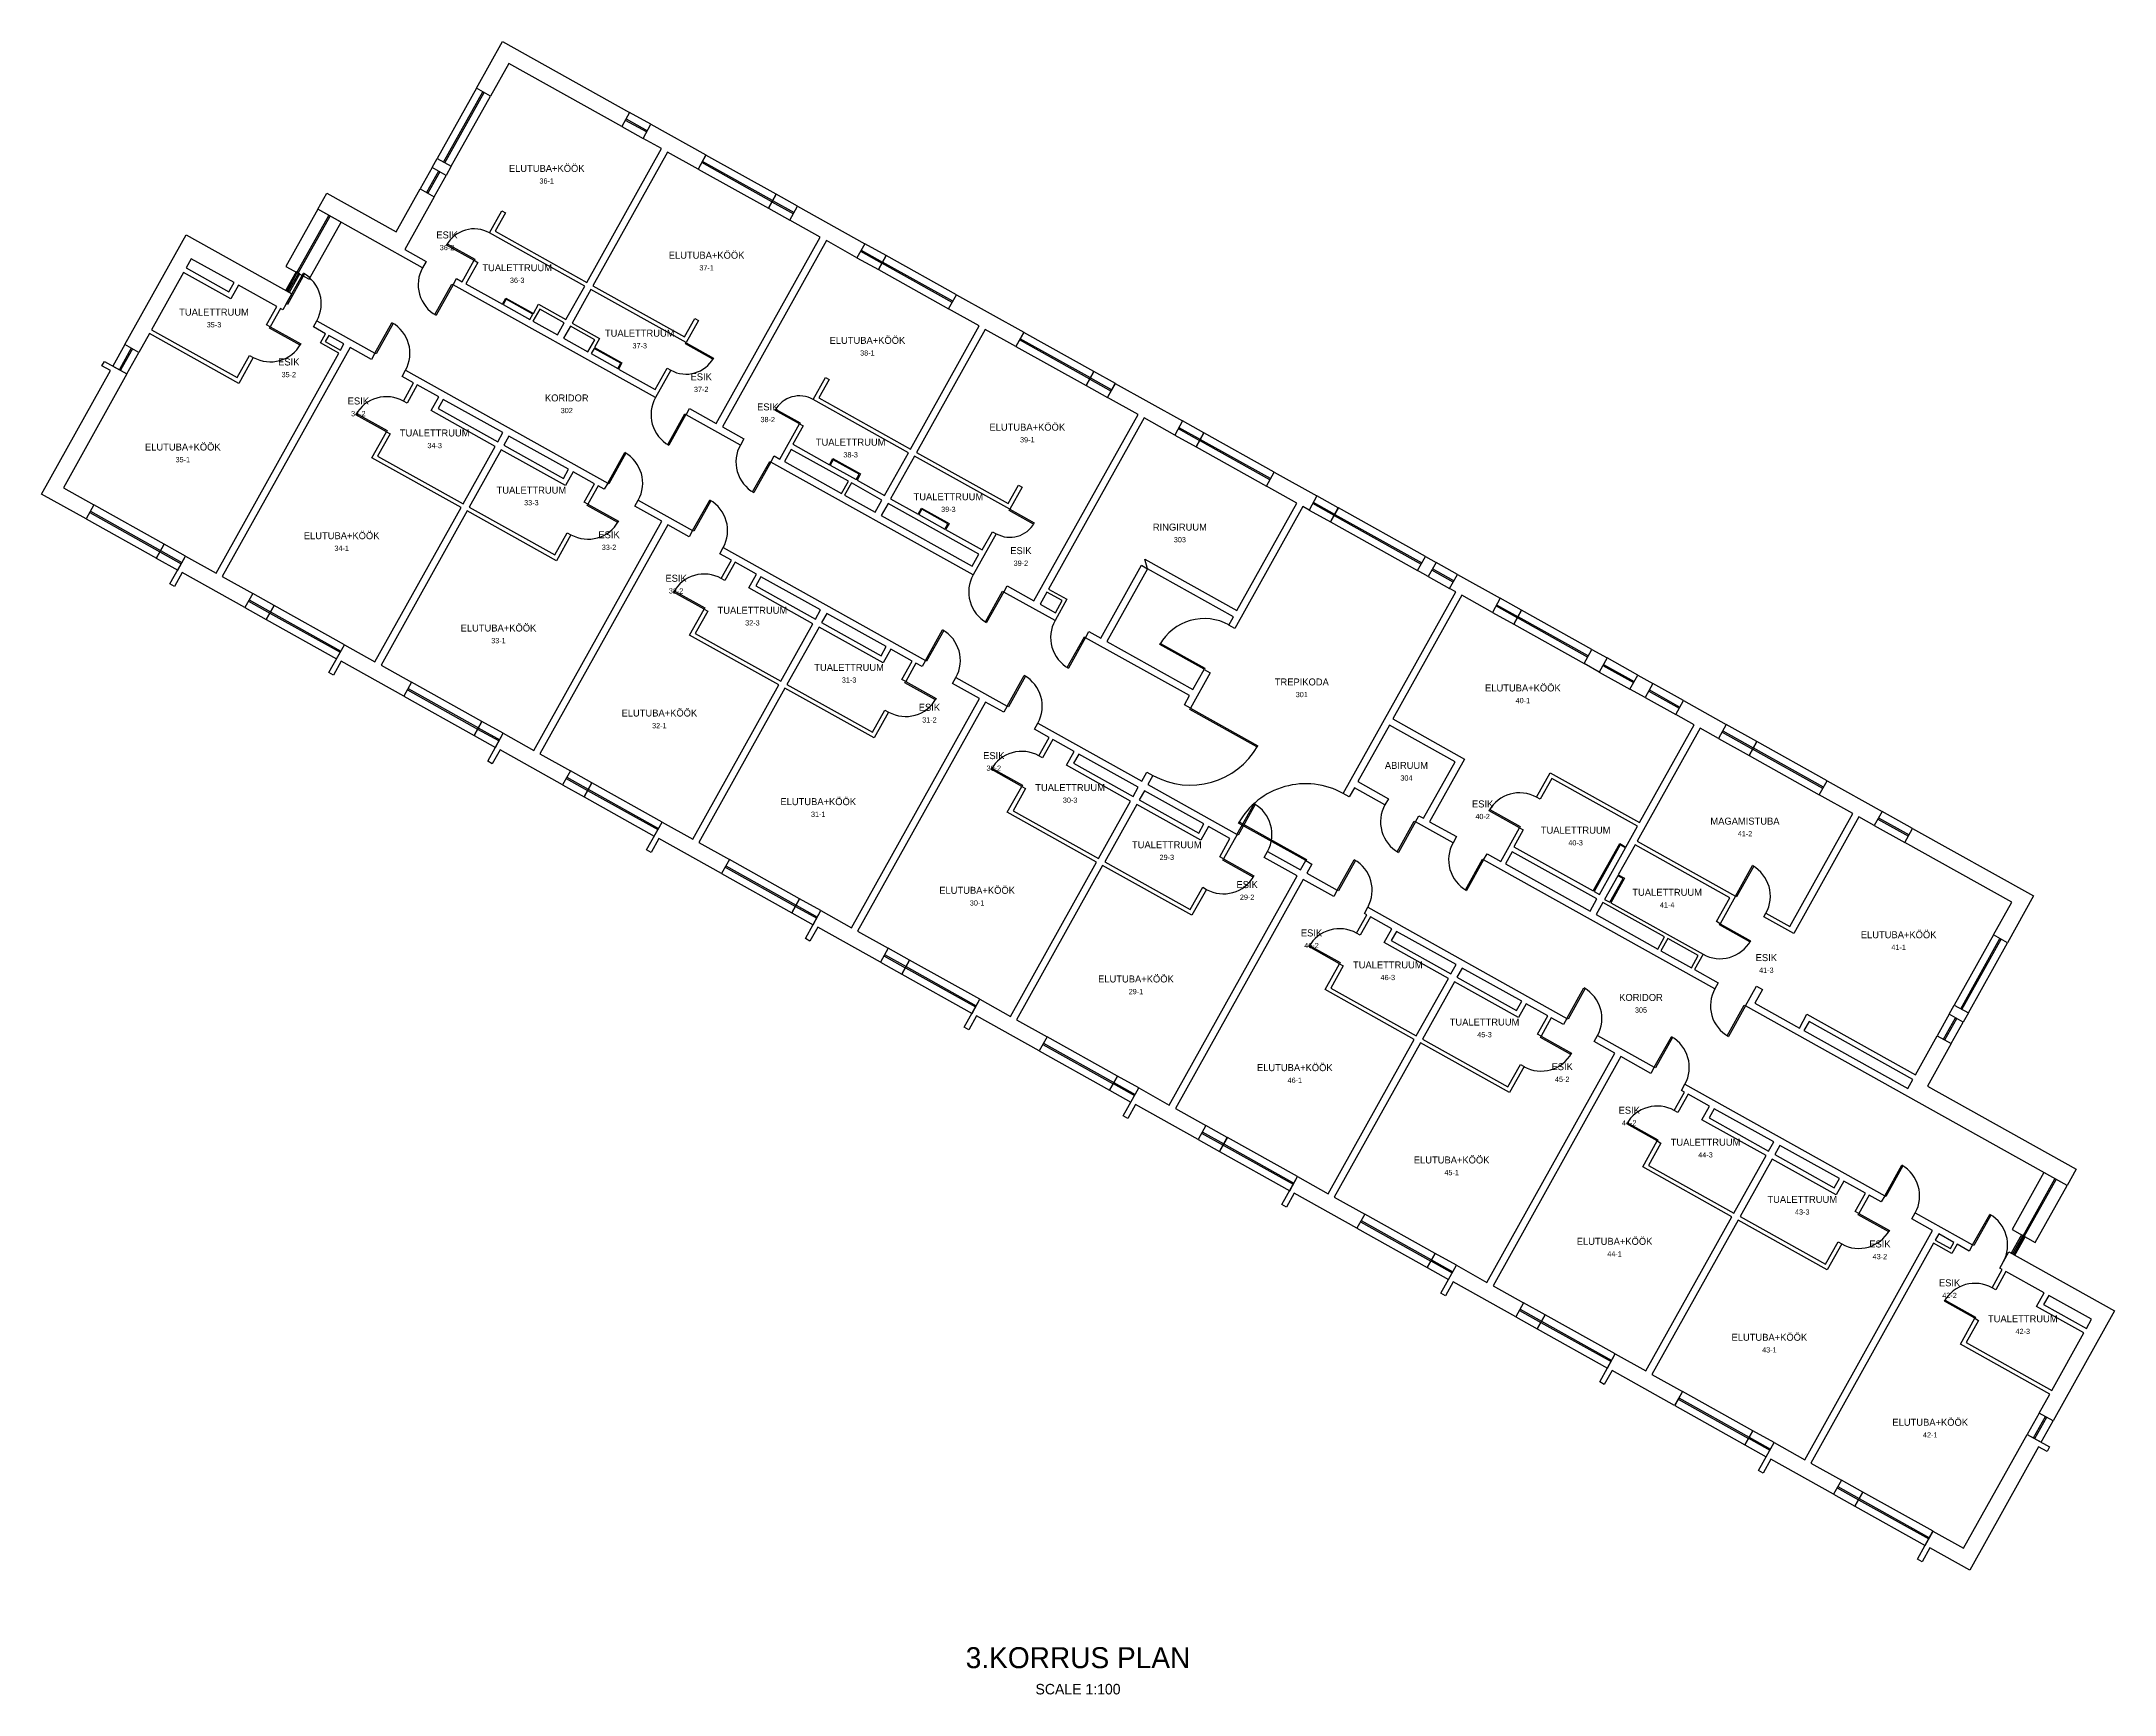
# Model space of a CAD drawing. Header units: millimetres. Extents: x 0 to 379219, y -3554 to 43703.
# Drawn here: x 159983 to 219236, y -3554 to 43703 of the extents above; entities that cross this region are included whole.
import ezdxf
from ezdxf.enums import TextEntityAlignment as Align

# ---------------------------------------------------------------- set-up
doc = ezdxf.new("R2010")
doc.units = ezdxf.units.MM
for name, color, linetype in [('A-ANNO-TTLB', 7, 'Continuous'), ('A-AREA-IDEN', 7, 'Continuous'), ('A-DOOR', 7, 'Continuous'), ('A-GLAZ', 7, 'Continuous'), ('A-WALL', 7, 'Continuous')]:
    doc.layers.add(name, color=color, linetype=linetype)

msp = doc.modelspace()

# ---------------------------------------------------------------- texts
at = {"layer": 'A-ANNO-TTLB'}
for s, height, p in [('3.KORRUS PLAN', 600, (189610, -2500)), ('SCALE 1:100', 300, (189610, -3400))]:
    msp.add_text(s, height=height, dxfattribs=at).set_placement(p, align=Align.MIDDLE_CENTER)
at = {"layer": 'A-AREA-IDEN'}
for s, height, p in [('ELUTUBA+KÖÖK', 200, (174424, 40074)), ('36-1', 150, (174424, 39714)), ('ESIK', 200, (171575, 38171)), ('36-2', 150, (171575, 37811)), ('TUALETTRUUM', 200, (173580, 37236)), ('ELUTUBA+KÖÖK', 200, (178994, 37592)), ('36-3', 150, (173580, 36876)), ('37-1', 150, (178994, 37232)), ('TUALETTRUUM', 200, (164915, 35965)), ('35-3', 150, (164915, 35605)), ('TUALETTRUUM', 200, (177083, 35363)), ('37-3', 150, (177083, 35003)), ('ELUTUBA+KÖÖK', 200, (183590, 35158)), ('ESIK', 200, (167052, 34540)), ('38-1', 150, (183590, 34798)), ('35-2', 150, (167052, 34180)), ('ESIK', 200, (178840, 34116)), ('37-2', 150, (178840, 33756)), ('ESIK', 200, (169041, 33425)), ('KORIDOR', 200, (174998, 33512)), ('302', 150, (174998, 33152)), ('ESIK', 200, (180742, 33255)), ('34-2', 150, (169041, 33065)), ('TUALETTRUUM', 200, (171222, 32511)), ('38-2', 150, (180742, 32895)), ('ELUTUBA+KÖÖK', 200, (188160, 32676)), ('ELUTUBA+KÖÖK', 200, (164023, 32109)), ('34-3', 150, (171222, 32151)), ('TUALETTRUUM', 200, (183111, 32247)), ('39-1', 150, (188160, 32316)), ('35-1', 150, (164023, 31749)), ('38-3', 150, (183111, 31887)), ('TUALETTRUUM', 200, (173986, 30877)), ('33-3', 150, (173986, 30517)), ('TUALETTRUUM', 200, (185905, 30688)), ('39-3', 150, (185905, 30328)), ('ELUTUBA+KÖÖK', 200, (168563, 29574)), ('ESIK', 200, (176206, 29602)), ('RINGIRUUM', 200, (192521, 29820)), ('34-1', 150, (168563, 29214)), ('33-2', 150, (176206, 29242)), ('ESIK', 200, (187977, 29147)), ('303', 150, (192521, 29460)), ('ESIK', 200, (178122, 28356)), ('39-2', 150, (187977, 28787)), ('32-2', 150, (178122, 27996)), ('TUALETTRUUM', 200, (180303, 27442)), ('ELUTUBA+KÖÖK', 200, (173045, 26935)), ('32-3', 150, (180303, 27082)), ('33-1', 150, (173045, 26575)), ('TUALETTRUUM', 200, (183067, 25808)), ('31-3', 150, (183067, 25448)), ('TREPIKODA', 200, (196006, 25393)), ('301', 150, (196006, 25033)), ('ELUTUBA+KÖÖK', 200, (202325, 25221)), ('40-1', 150, (202325, 24861)), ('ELUTUBA+KÖÖK', 200, (177644, 24505)), ('ESIK', 200, (185363, 24668)), ('31-2', 150, (185363, 24308)), ('32-1', 150, (177644, 24145)), ('ESIK', 200, (187203, 23287)), ('30-2', 150, (187203, 22927)), ('ABIRUUM', 200, (198997, 23007)), ('304', 150, (198997, 22647)), ('ELUTUBA+KÖÖK', 200, (182185, 21971)), ('TUALETTRUUM', 200, (189384, 22373)), ('30-3', 150, (189384, 22013)), ('ESIK', 200, (201175, 21906)), ('31-1', 150, (182185, 21611)), ('40-2', 150, (201175, 21546)), ('MAGAMISTUBA', 200, (208673, 21414)), ('TUALETTRUUM', 200, (192148, 20739)), ('TUALETTRUUM', 200, (203833, 21156)), ('40-3', 150, (203833, 20796)), ('41-2', 150, (208673, 21054)), ('29-3', 150, (192148, 20379)), ('ELUTUBA+KÖÖK', 200, (186725, 19436)), ('ESIK', 200, (194444, 19599)), ('30-1', 150, (186725, 19076)), ('29-2', 150, (194444, 19239)), ('TUALETTRUUM', 200, (206449, 19380)), ('41-4', 150, (206449, 19020)), ('ESIK', 200, (196284, 18218)), ('46-2', 150, (196284, 17858)), ('ELUTUBA+KÖÖK', 200, (213065, 18166)), ('41-1', 150, (213065, 17806)), ('TUALETTRUUM', 200, (198465, 17304)), ('ESIK', 200, (209284, 17512)), ('41-3', 150, (209284, 17152)), ('ELUTUBA+KÖÖK', 200, (191266, 16902)), ('29-1', 150, (191266, 16542)), ('46-3', 150, (198465, 16944)), ('KORIDOR', 200, (205701, 16374)), ('305', 150, (205701, 16014)), ('TUALETTRUUM', 200, (201229, 15670)), ('45-3', 150, (201229, 15310)), ('ELUTUBA+KÖÖK', 200, (195806, 14367)), ('ESIK', 200, (203449, 14395)), ('46-1', 150, (195806, 14007)), ('45-2', 150, (203449, 14035)), ('ESIK', 200, (205365, 13149)), ('44-2', 150, (205365, 12789)), ('ELUTUBA+KÖÖK', 200, (200289, 11728)), ('TUALETTRUUM', 200, (207546, 12235)), ('44-3', 150, (207546, 11875)), ('45-1', 150, (200289, 11368)), ('TUALETTRUUM', 200, (210310, 10601)), ('43-3', 150, (210310, 10241)), ('ELUTUBA+KÖÖK', 200, (204946, 9402)), ('44-1', 150, (204946, 9042)), ('ESIK', 200, (212530, 9326)), ('43-2', 150, (212530, 8966)), ('ESIK', 200, (214521, 8215)), ('42-2', 150, (214521, 7855)), ('TUALETTRUUM', 200, (216614, 7188)), ('ELUTUBA+KÖÖK', 200, (209370, 6659)), ('42-3', 150, (216614, 6828)), ('43-1', 150, (209370, 6299)), ('ELUTUBA+KÖÖK', 200, (213968, 4229)), ('42-1', 150, (213968, 3869))]:
    msp.add_text(s, height=height, dxfattribs=at).set_placement(p, align=Align.MIDDLE_CENTER)

# ---------------------------------------------------------------- linework, layer by layer
at = {"layer": 'A-DOOR'}
for points in [[(172347, 37445), (171561, 37884), (171580, 37919), (172366, 37480)], [(166981, 36204), (167468, 37077), (167503, 37058), (167016, 36184)], [(171751, 36748), (171263, 35875), (171228, 35894), (171716, 36768)], [(169514, 34790), (170001, 35663), (170036, 35644), (169549, 34771)], [(166522, 35544), (167395, 35057), (167375, 35022), (166502, 35509)], [(178409, 35092), (179195, 34653), (179176, 34618), (178390, 35057)], [(181648, 32770), (180949, 33160), (180968, 33195), (181667, 32805)], [(169841, 32546), (168968, 33033), (168988, 33068), (169861, 32581)], [(178405, 33034), (177918, 32160), (177883, 32180), (178370, 33053)], [(176167, 31076), (176655, 31949), (176690, 31930), (176202, 31057)], [(180832, 31679), (180345, 30806), (180310, 30825), (180797, 31698)], [(175603, 30475), (176476, 29988), (176456, 29953), (175583, 30440)], [(178595, 29721), (179082, 30594), (179117, 30575), (178630, 29702)], [(187661, 30329), (188360, 29939), (188340, 29904), (187642, 30294)], [(178922, 27477), (178049, 27964), (178069, 27999), (178942, 27512)], [(187486, 27965), (186999, 27092), (186964, 27111), (187451, 27984)], [(185248, 26007), (185736, 26880), (185771, 26861), (185283, 25988)], [(189826, 26659), (189339, 25785), (189304, 25805), (189791, 26678)], [(193216, 25755), (191950, 26461), (191969, 26495), (193236, 25790)], [(187588, 24701), (188075, 25574), (188110, 25555), (187623, 24682)], [(184684, 25406), (185557, 24919), (185537, 24884), (184664, 25371)], [(192824, 24642), (194745, 23569), (194725, 23534), (192804, 24607)], [(188003, 22408), (187130, 22895), (187150, 22930), (188023, 22443)], [(194154, 21036), (194642, 21909), (194677, 21890), (194189, 21016)], [(196117, 20284), (194196, 21356), (194216, 21391), (196137, 20319)], [(199256, 21395), (198769, 20521), (198734, 20541), (199221, 21414)], [(202230, 21223), (201357, 21711), (201377, 21745), (202250, 21258)], [(193765, 20337), (194638, 19850), (194619, 19815), (193745, 20302)], [(197018, 19437), (197506, 20310), (197541, 20291), (197053, 19418)], [(201203, 20308), (200716, 19435), (200681, 19454), (201169, 20327)], [(208399, 19268), (208887, 20142), (208922, 20122), (208434, 19249)], [(207961, 18482), (208834, 17995), (208815, 17960), (207942, 18447)], [(197084, 17339), (196211, 17826), (196231, 17861), (197104, 17374)], [(203585, 15772), (204072, 16645), (204107, 16626), (203620, 15752)], [(208687, 16131), (208199, 15258), (208164, 15277), (208652, 16150)], [(202846, 15268), (203719, 14781), (203700, 14746), (202826, 15233)], [(206082, 14378), (206569, 15251), (206604, 15232), (206117, 14358)], [(206166, 12270), (205292, 12757), (205312, 12792), (206185, 12305)], [(212666, 10703), (213153, 11576), (213188, 11557), (212701, 10683)], [(211927, 10199), (212800, 9712), (212781, 9677), (211907, 10164)], [(215181, 9299), (215668, 10172), (215703, 10153), (215216, 9280)], [(215247, 7201), (214373, 7688), (214393, 7723), (215266, 7236)]]:
    msp.add_lwpolyline(points, close=True, dxfattribs=at)
for centre, radius, start, end in [((172347, 37445), 900, 60.83, 150.83), ((166981, 36204), 1000, -29.17, 60.83), ((171751, 36748), 1000, 150.83, -119.17), ((169514, 34790), 1000, -29.17, 60.83), ((166522, 35544), 1000, -119.1627, -29.1627), ((178409, 35092), 900, -119.17, -29.17), ((169841, 32546), 1000, 60.83, 150.83), ((178405, 33034), 1000, 150.83, -119.17), ((181648, 32770), 800, 60.83, 150.83), ((180832, 31679), 1000, 150.83, -119.17), ((176167, 31076), 1000, -29.17, 60.83), ((178595, 29721), 1000, -29.17, 60.83), ((175603, 30475), 1000, -119.17, -29.17), ((187661, 30329), 800, -119.17, -29.17), ((178922, 27477), 1000, 60.83, 150.83), ((187486, 27965), 1000, 150.83, -119.17), ((185248, 26007), 1000, -29.17, 60.83), ((189826, 26659), 1000, 150.83, -119.17), ((193216, 25755), 1450, 60.86894, 150.86894), ((187588, 24701), 1000, -29.17, 60.83), ((184684, 25406), 1000, -119.17, -29.17), ((188003, 22408), 1000, 60.83, 150.83), ((192824, 24642), 2200, -119.17, -29.17), ((196117, 20284), 2200, 60.83, 150.83), ((202230, 21223), 1000, 60.82949, 150.82949), ((194154, 21036), 1000, -29.17, 60.83), ((199256, 21395), 1000, 150.83, -119.17), ((201203, 20308), 1000, 150.83, -119.17), ((197018, 19437), 1000, -29.17, 60.83), ((193765, 20337), 1000, -119.17, -29.17), ((208399, 19268), 1000, -29.17, 60.83), ((197084, 17339), 1000, 60.83, 150.83), ((207961, 18482), 1000, -119.17, -29.17), ((203585, 15772), 1000, -29.17, 60.83), ((208687, 16131), 1000, 150.83, -119.17), ((206082, 14378), 1000, -29.17, 60.83), ((202846, 15268), 1000, -119.17, -29.17), ((206166, 12270), 1000, 60.83, 150.83), ((212666, 10703), 1000, -29.17, 60.83), ((215181, 9299), 1000, -29.17, 60.83), ((211927, 10199), 1000, -119.17, -29.17), ((215247, 7201), 1000, 60.83, 150.83)]:
    msp.add_arc(centre, radius, start, end, dxfattribs=at)
at = {"layer": 'A-GLAZ'}
for p, q in [((171477, 40256), (172598, 42264)), ((171512, 40237), (172633, 42245)), ((176691, 41492), (177302, 41150)), ((176671, 41457), (177283, 41115)), ((171331, 39994), (170989, 39383)), ((171366, 39975), (171024, 39363)), ((180863, 39117), (178854, 40238)), ((180882, 39152), (178874, 40273)), ((180863, 39117), (181474, 38776)), ((180882, 39152), (181493, 38811)), ((167286, 37098), (168198, 38731)), ((167321, 37079), (168233, 38712)), ((183395, 37704), (184006, 37362)), ((183414, 37739), (184026, 37397)), ((186014, 36241), (184006, 37362)), ((186034, 36276), (184025, 37397)), ((167002, 36570), (167295, 37094)), ((167037, 36550), (167330, 37074)), ((189944, 34048), (187935, 35169)), ((189963, 34083), (187955, 35204)), ((162550, 34932), (162209, 34321)), ((162585, 34913), (162244, 34302)), ((189944, 34048), (190555, 33707)), ((189963, 34083), (190574, 33742)), ((192476, 32635), (193087, 32293)), ((192495, 32670), (193107, 32328)), ((195095, 31172), (193087, 32293)), ((195115, 31207), (193106, 32328)), ((161361, 30236), (163369, 29115)), ((161380, 30271), (163388, 29150)), ((196929, 30149), (196317, 30490)), ((196948, 30184), (196337, 30525)), ((196929, 30149), (199417, 28760)), ((196948, 30184), (199437, 28795)), ((163369, 29116), (163980, 28774)), ((163388, 29151), (163999, 28809)), ((200333, 28249), (199722, 28590)), ((200353, 28284), (199741, 28625)), ((165901, 27702), (166512, 27361)), ((165920, 27737), (166532, 27396)), ((166513, 27361), (168521, 26240)), ((166532, 27396), (168540, 26275)), ((201557, 27566), (202168, 27224)), ((201576, 27601), (202188, 27259)), ((204196, 26138), (202187, 27259)), ((204176, 26103), (202168, 27224)), ((204612, 25860), (205485, 25373)), ((204632, 25895), (205505, 25408)), ((170442, 25167), (172450, 24046)), ((170461, 25202), (172470, 24081)), ((205922, 25129), (206795, 24641)), ((205942, 25164), (206815, 24676)), ((172450, 24047), (173061, 23705)), ((172469, 24082), (173080, 23740)), ((208018, 23959), (208891, 23472)), ((208037, 23994), (208911, 23507)), ((210900, 22350), (208891, 23471)), ((210919, 22385), (208911, 23506)), ((174982, 22633), (175593, 22292)), ((175001, 22668), (175613, 22327)), ((175594, 22292), (177602, 21171)), ((175613, 22327), (177621, 21206)), ((212471, 21473), (213345, 20986)), ((212491, 21508), (213364, 21021)), ((179523, 20098), (181531, 18977)), ((179542, 20133), (181551, 19012)), ((181531, 18978), (182142, 18636)), ((181550, 19013), (182161, 18671)), ((214840, 16052), (215961, 18060)), ((214874, 16033), (215995, 18041)), ((184063, 17564), (184674, 17223)), ((184082, 17599), (184694, 17258)), ((184675, 17223), (186683, 16102)), ((184694, 17258), (186702, 16137)), ((214352, 15179), (214693, 15790)), ((214387, 15159), (214728, 15770)), ((188604, 15029), (190612, 13908)), ((188623, 15064), (190632, 13943)), ((190612, 13909), (191223, 13567)), ((190631, 13944), (191242, 13602)), ((193144, 12495), (193755, 12154)), ((193163, 12530), (193775, 12189)), ((193756, 12154), (195764, 11033)), ((193775, 12189), (195783, 11068)), ((216621, 9560), (217533, 11193)), ((216656, 9541), (217568, 11174)), ((197685, 9960), (199693, 8839)), ((197704, 9995), (199713, 8874)), ((216612, 9565), (216320, 9041)), ((216647, 9546), (216355, 9022)), ((199693, 8840), (200304, 8498)), ((199712, 8875), (200324, 8533)), ((202225, 7426), (202836, 7085)), ((202245, 7461), (202856, 7120)), ((202856, 7120), (204864, 5999)), ((202837, 7085), (204845, 5964)), ((206766, 4891), (208774, 3770)), ((206785, 4926), (208794, 3805)), ((216922, 3780), (217263, 4392)), ((216957, 3761), (217298, 4372)), ((208774, 3771), (209385, 3429)), ((208793, 3806), (209405, 3464)), ((211326, 2392), (211937, 2051)), ((211306, 2357), (211917, 2016)), ((211918, 2016), (213926, 895)), ((211937, 2051), (213946, 930))]:
    msp.add_line(p, q, dxfattribs=at)
for points in [[(171695, 40134), (172816, 42142), (172414, 42367), (171293, 40358)], [(176569, 41273), (177180, 40932), (177404, 41334), (176793, 41675)], [(180984, 39336), (178976, 40456), (178752, 40055), (180760, 38934)], [(171147, 40097), (170806, 39485), (171208, 39261), (171549, 39872)], [(180760, 38934), (181371, 38593), (181596, 38994), (180984, 39335)], [(167636, 36903), (168547, 38536), (167883, 38907), (166972, 37274)], [(183292, 37520), (183904, 37179), (184128, 37581), (183517, 37922)], [(186136, 36460), (184128, 37581), (183904, 37179), (185912, 36058)], [(167072, 36531), (167365, 37055), (167260, 37113), (166968, 36589)], [(162367, 35035), (162025, 34423), (162427, 34199), (162768, 34810)], [(190065, 34267), (188057, 35387), (187833, 34986), (189841, 33865)], [(189841, 33865), (190453, 33524), (190677, 33925), (190065, 34266)], [(192373, 32451), (192985, 32110), (193209, 32512), (192598, 32853)], [(195217, 31391), (193209, 32512), (192985, 32110), (194993, 30989)], [(161258, 30053), (163267, 28932), (163491, 29334), (161483, 30455)], [(197050, 30367), (196439, 30709), (196215, 30307), (196826, 29966)], [(196827, 29966), (199315, 28576), (199539, 28978), (197051, 30367)], [(163266, 28932), (163878, 28591), (164102, 28993), (163490, 29334)], [(200455, 28467), (199844, 28808), (199620, 28407), (200231, 28065)], [(165798, 27519), (166410, 27178), (166634, 27579), (166023, 27920)], [(166410, 27177), (168418, 26056), (168643, 26458), (166634, 27579)], [(201455, 27382), (202066, 27041), (202290, 27443), (201679, 27784)], [(204298, 26322), (202290, 27443), (202066, 27041), (204074, 25920)], [(204510, 25677), (205383, 25189), (205607, 25591), (204734, 26078)], [(170339, 24984), (172348, 23863), (172572, 24265), (170564, 25386)], [(205820, 24946), (206693, 24458), (206917, 24860), (206044, 25347)], [(172347, 23863), (172959, 23522), (173183, 23924), (172572, 24265)], [(207916, 23776), (208789, 23288), (209013, 23690), (208140, 24177)], [(211022, 22569), (209013, 23690), (208789, 23288), (210797, 22167)], [(174880, 22450), (175491, 22109), (175715, 22510), (175104, 22851)], [(175491, 22108), (177499, 20987), (177724, 21389), (175715, 22510)], [(212369, 21290), (213242, 20802), (213466, 21204), (212593, 21691)], [(179420, 19915), (181429, 18794), (181653, 19196), (179645, 20317)], [(181428, 18794), (182040, 18453), (182264, 18855), (181653, 19196)], [(183961, 17381), (184572, 17040), (184796, 17441), (184185, 17782)], [(215058, 15930), (216179, 17939), (215777, 18163), (214656, 16154)], [(184572, 17039), (186581, 15918), (186805, 16320), (184796, 17441)], [(214570, 15057), (214911, 15668), (214510, 15892), (214169, 15281)], [(188502, 14846), (190510, 13725), (190734, 14127), (188726, 15248)], [(190509, 13725), (191121, 13384), (191345, 13786), (190734, 14127)], [(193042, 12312), (193653, 11971), (193877, 12372), (193266, 12713)], [(193653, 11970), (195662, 10849), (195886, 11251), (193878, 12372)], [(216971, 9365), (217882, 10998), (217218, 11369), (216307, 9736)], [(197583, 9777), (199591, 8656), (199815, 9058), (197807, 10179)], [(216577, 9585), (216285, 9061), (216390, 9002), (216682, 9526)], [(199590, 8656), (200202, 8315), (200426, 8717), (199815, 9058)], [(202123, 7243), (202734, 6902), (202958, 7303), (202347, 7644)], [(202734, 6901), (204743, 5780), (204967, 6182), (202959, 7303)], [(206664, 4708), (208672, 3587), (208896, 3989), (206888, 5110)], [(217140, 3659), (217481, 4270), (217080, 4494), (216739, 3883)], [(208672, 3587), (209283, 3246), (209507, 3648), (208896, 3989)], [(211204, 2174), (211815, 1833), (212039, 2234), (211428, 2575)], [(211815, 1832), (213824, 711), (214048, 1113), (212040, 2234)]]:
    msp.add_lwpolyline(points, close=True, dxfattribs=at)
at = {"layer": 'A-WALL'}
for points in [[(173338, 43077), (172816, 42143), (172415, 42367), (173160, 43703), (176793, 41675), (176568, 41274)], [(175510, 36711), (172786, 38232), (173137, 38860), (173242, 38802), (172949, 38278), (175569, 36816), (177704, 40640), (177180, 40932), (177404, 41334), (178976, 40457), (178751, 40055), (177878, 40542), (175744, 36718), (178363, 35256), (178656, 35780), (178761, 35721), (178410, 35093), (175685, 36613), (175149, 35653), (175935, 35214), (175789, 34952), (176575, 34513), (176477, 34339), (177525, 33754), (177866, 34365), (177971, 34307), (177532, 33521), (171751, 36748), (171849, 36923), (172006, 36835), (172347, 37446), (172452, 37387), (172111, 36776), (173159, 36191), (173256, 36366), (174042, 35927), (174188, 36189), (174974, 35750)], [(171549, 39872), (171147, 40097), (171294, 40359), (171695, 40134)], [(170878, 37235), (167883, 38907), (168142, 39370), (170124, 38263), (170806, 39485), (171208, 39261), (170365, 37751), (170975, 37410)], [(179960, 32166), (178406, 33033), (178503, 33208), (179271, 32779), (182244, 38105), (181371, 38593), (181595, 38994), (183516, 37922), (183292, 37521), (182419, 38008), (179446, 32682), (180057, 32341)], [(162768, 34810), (162367, 35035), (164121, 38178), (167142, 36492), (166884, 36029), (166814, 36068), (166522, 35544), (166417, 35603), (166709, 36127), (165618, 36736), (165399, 36343), (164045, 37098), (163129, 35457), (165574, 34092), (165930, 34729), (166034, 34671), (165620, 33929), (163070, 35352)], [(164118, 37229), (165341, 36547), (165487, 36809), (164265, 37491)], [(174030, 35905), (173266, 36332), (173180, 36179), (173945, 35752)], [(181087, 31766), (181648, 32770), (181752, 32711), (181460, 32187), (182508, 31603), (182605, 31777), (183392, 31338), (183294, 31164), (184080, 30725), (184762, 31947), (182038, 33468), (182388, 34097), (182493, 34039), (182201, 33515), (184821, 32052), (186785, 35571), (185911, 36058), (186136, 36460), (188057, 35388), (187832, 34986), (186959, 35473), (184995, 31955), (187615, 30492), (187907, 31016), (188012, 30958), (187661, 30329), (184937, 31850), (184254, 30628), (185040, 30189), (185137, 30364), (185863, 29958), (185924, 29925), (185826, 29750), (186874, 29165), (187167, 29689), (187271, 29631), (186613, 28452), (180833, 31679), (180930, 31853)], [(164975, 28505), (168484, 34792), (167960, 35085), (168106, 35347), (167757, 35542), (167854, 35716), (169514, 34790), (169417, 34615), (168805, 34957), (165150, 28408), (166023, 27920), (165798, 27519), (164008, 28518), (163787, 28121), (163656, 28195), (164102, 28993)], [(174926, 35663), (174227, 36053), (174032, 35704), (174731, 35314)], [(175604, 34826), (175799, 35176), (175100, 35566), (174905, 35216)], [(168096, 35123), (168533, 34879), (168630, 35054), (168194, 35298)], [(161258, 30053), (159983, 30765), (161952, 34292), (161712, 34426), (161785, 34557), (162427, 34199), (160609, 30942), (161482, 30455)], [(175776, 34930), (175691, 34778), (176455, 34351), (176541, 34504)], [(168197, 25660), (168642, 26458), (169515, 25971), (171977, 30380), (169427, 31804), (169841, 32546), (169946, 32487), (169590, 31850), (172035, 30485), (172952, 32127), (171118, 33150), (171337, 33543), (170726, 33884), (170434, 33361), (170329, 33419), (170621, 33943), (170290, 34128), (170387, 34303), (176168, 31076), (176070, 30901), (175895, 30999), (175603, 30475), (175498, 30534), (175790, 31057), (175179, 31399), (174960, 31006), (173126, 32029), (172210, 30388), (174655, 29023), (175011, 29660), (175115, 29602), (174701, 28860), (172151, 30283), (169690, 25873), (170563, 25386), (170339, 24984), (168549, 25983), (168328, 25587)], [(189294, 27757), (188953, 27146), (187487, 27964), (187584, 28139), (188352, 27710), (191325, 33036), (190452, 33524), (190676, 33925), (192597, 32853), (192373, 32452), (191500, 32939), (188771, 28049)], [(171468, 33470), (171322, 33208), (173025, 32258), (173171, 32520)], [(173346, 32422), (173199, 32160), (174902, 31210), (175048, 31472)], [(181218, 31693), (182851, 30781), (183046, 31130), (181413, 32042)], [(183272, 31176), (183358, 31329), (182615, 31743), (182530, 31590)], [(183134, 31081), (182939, 30732), (183812, 30245), (184007, 30594)], [(191597, 28630), (191520, 28902), (194153, 27433), (195866, 30502), (194993, 30989), (195217, 31391), (196439, 30709), (196215, 30307), (196040, 30404), (194094, 26918), (193920, 27016), (194055, 27258)], [(175104, 22851), (174880, 22450), (173090, 23449), (172868, 23052), (172737, 23126), (173183, 23924), (174056, 23436), (177711, 29985), (176943, 30414), (177041, 30589), (178595, 29721), (178498, 29546), (177886, 29888), (174231, 23339)], [(183986, 30147), (186580, 28700), (186775, 29049), (184181, 30497)], [(185062, 30177), (185805, 29762), (185890, 29915), (185147, 30330)], [(179420, 19915), (177630, 20914), (177409, 20518), (177278, 20591), (177723, 21389), (178596, 20902), (181058, 25311), (178508, 26735), (178922, 27477), (179027, 27418), (178671, 26781), (181116, 25416), (182033, 27058), (180199, 28081), (180418, 28474), (179807, 28815), (179515, 28292), (179410, 28350), (179702, 28874), (179371, 29059), (179468, 29234), (185249, 26007), (185151, 25832), (184976, 25930), (184684, 25406), (184579, 25465), (184872, 25988), (184260, 26330), (184041, 25937), (182207, 26960), (181291, 25319), (183736, 23954), (184092, 24591), (184196, 24533), (183782, 23791), (181232, 25214), (178771, 20804), (179644, 20317)], [(189924, 26833), (190260, 26645), (191423, 28728), (191597, 28630), (190435, 26548), (192893, 25176), (193213, 25750), (193388, 25652), (192824, 24642), (192649, 24739), (192795, 25001), (189826, 26658)], [(197190, 22205), (200406, 27967), (200232, 28065), (200456, 28467), (201678, 27784), (201454, 27383), (200581, 27870), (198607, 24334), (200659, 23188), (199660, 21398), (200428, 20970), (200331, 20795), (199257, 21394), (199354, 21569), (199485, 21496), (200387, 23111), (198509, 24159), (197608, 22544), (198481, 22056), (198384, 21882), (197510, 22369), (197364, 22107)], [(199845, 28808), (199620, 28406), (199315, 28577), (199539, 28978)], [(180403, 28139), (182106, 27189), (182252, 27451), (180549, 28401)], [(189158, 27718), (188722, 27962), (188527, 27613), (188963, 27369)], [(183983, 26141), (184129, 26403), (182427, 27353), (182280, 27091)], [(204734, 26078), (204510, 25677), (204074, 25920), (204298, 26322)], [(181818, 18057), (182264, 18855), (183137, 18367), (186792, 24916), (186024, 25345), (186122, 25520), (187589, 24701), (187491, 24526), (186967, 24819), (183312, 18270), (184185, 17782), (183961, 17381), (182171, 18380), (181949, 17983)], [(205820, 24946), (205383, 25189), (205607, 25591), (206044, 25347)], [(201694, 20263), (202230, 21223), (202335, 21165), (202067, 20684), (204337, 19417), (205093, 20771), (205268, 20674), (205599, 21267), (203154, 22631), (202822, 22038), (202718, 22096), (203108, 22795), (205657, 21372), (207217, 24166), (206693, 24458), (206917, 24860), (208140, 24177), (207916, 23776), (207392, 24068), (205588, 20837), (208400, 19268), (207961, 18482), (207856, 18541), (208237, 19222), (205530, 20733), (205052, 19877), (205227, 19779), (204837, 19081), (207474, 17609), (207230, 17173), (207911, 16792), (207814, 16618), (201204, 20308), (201301, 20482)], [(186359, 15522), (186804, 16320), (187677, 15833), (190139, 20242), (187589, 21666), (188004, 22408), (188108, 22349), (187752, 21712), (190197, 20347), (191114, 21989), (189280, 23012), (189499, 23405), (188888, 23746), (188596, 23223), (188491, 23281), (188783, 23805), (188364, 24039), (188462, 24213), (191430, 22556), (191577, 22818), (191751, 22721), (191605, 22459), (194155, 21036), (193765, 20337), (193660, 20396), (193953, 20919), (193341, 21261), (193122, 20868), (191288, 21891), (190372, 20250), (192817, 18885), (193173, 19522), (193278, 19464), (192863, 18722), (190314, 20145), (187852, 15735), (188725, 15248), (188501, 14846), (186711, 15845), (186490, 15449)], [(189484, 23070), (191187, 22120), (191333, 22382), (189630, 23332)], [(210797, 22167), (211021, 22569), (212593, 21691), (212369, 21290), (211932, 21534), (210070, 18198), (209215, 18676), (209273, 18781), (209954, 18400), (211758, 21631)], [(193210, 21334), (191508, 22284), (191361, 22022), (193064, 21072)], [(215777, 18163), (216298, 19097), (213242, 20802), (213466, 21204), (216924, 19274), (216179, 17938)], [(192393, 13201), (193266, 12713), (193042, 12312), (191252, 13311), (191030, 12914), (190899, 12988), (191345, 13786), (192218, 13298), (195874, 19847), (194931, 20374), (195028, 20548), (195971, 20022), (196117, 20284), (196292, 20186), (196146, 19924), (197019, 19437), (196921, 19262), (196048, 19750)], [(201825, 20190), (204244, 18840), (204439, 19189), (202020, 20539)], [(205103, 20737), (204359, 19405), (204512, 19320), (205256, 20652)], [(204662, 19178), (204815, 19093), (205193, 19770), (205040, 19855)], [(204419, 18742), (206183, 17757), (206377, 18106), (204613, 19091)], [(197582, 9777), (195792, 10776), (195571, 10380), (195440, 10453), (195885, 11251), (196759, 10764), (199220, 15173), (196670, 16597), (197085, 17339), (197189, 17280), (196834, 16643), (199278, 15278), (200195, 16920), (198361, 17943), (198580, 18336), (197969, 18677), (197677, 18154), (197572, 18212), (197864, 18736), (197795, 18775), (197892, 18950), (203585, 15772), (203488, 15597), (203138, 15792), (202846, 15268), (202741, 15327), (203034, 15850), (202422, 16192), (202203, 15799), (200369, 16822), (199453, 15181), (201898, 13816), (202254, 14453), (202359, 14395), (201944, 13653), (199395, 15076), (196933, 10666), (197806, 10179)], [(198565, 18001), (200268, 17051), (200414, 17313), (198711, 18263)], [(206270, 17709), (207143, 17221), (207338, 17570), (206465, 18058)], [(200442, 16953), (202145, 16003), (202291, 16265), (200589, 17215)], [(217882, 10998), (208687, 16130), (209004, 16698), (209178, 16601), (208959, 16208), (210227, 15500), (210446, 15893), (213545, 14163), (214169, 15281), (214570, 15057), (213888, 13834), (218140, 11461)], [(214911, 15668), (214510, 15892), (214656, 16154), (215058, 15930)], [(210358, 15427), (213325, 13770), (213472, 14032), (210504, 15689)], [(201299, 8229), (204955, 14778), (204361, 15110), (204458, 15284), (206082, 14378), (205985, 14203), (205129, 14681), (201474, 8132), (202347, 7644), (202123, 7243), (200333, 8242), (200111, 7846), (199980, 7919), (200426, 8717)], [(204873, 5707), (204652, 5311), (204521, 5384), (204966, 6182), (205840, 5695), (208301, 10104), (205751, 11528), (206166, 12270), (206270, 12211), (205915, 11574), (208359, 10209), (209276, 11851), (207442, 12874), (207661, 13267), (207050, 13608), (206758, 13085), (206653, 13143), (206945, 13667), (206858, 13716), (206956, 13890), (212666, 10703), (212569, 10528), (212219, 10723), (211927, 10199), (211822, 10258), (212115, 10781), (211503, 11123), (211284, 10730), (209450, 11753), (208534, 10112), (210979, 8747), (211335, 9384), (211440, 9326), (211025, 8584), (208476, 10007), (206014, 5597), (206887, 5110), (206663, 4708)], [(209495, 12244), (207792, 13194), (207646, 12932), (209349, 11982)], [(211226, 10934), (211372, 11196), (209670, 12146), (209524, 11884)], [(210380, 3160), (214036, 9709), (213442, 10041), (213539, 10215), (215181, 9299), (215084, 9124), (214734, 9319), (214588, 9057), (214064, 9350), (210555, 3063), (211428, 2575), (211204, 2174), (209414, 3173), (209192, 2777), (209061, 2850), (209507, 3648)], [(214113, 9437), (214549, 9193), (214647, 9368), (214210, 9612)], [(215839, 8016), (215734, 8074), (216026, 8598), (215957, 8637), (216215, 9100), (219236, 7413), (217481, 4270), (217080, 4494), (217382, 5035), (214832, 6459), (215247, 7201), (215351, 7142), (214996, 6505), (217441, 5140), (218357, 6782), (217003, 7537), (217223, 7930), (216131, 8539)], [(218576, 7175), (217354, 7857), (217207, 7595), (218430, 6913)], [(214921, 626), (216739, 3883), (217380, 3525), (217307, 3394), (217067, 3528), (215098, 0), (213954, 638), (213733, 242), (213602, 315), (214047, 1113)]]:
    msp.add_lwpolyline(points, close=True, dxfattribs=at)

msp.set_redraw_order([(e.dxf.handle, doc.entitydb.next_handle()) for e in msp.query("TEXT MTEXT ATTDEF DIMENSION ARC_DIMENSION")])  # texts and dimensions are drawn at this point

doc.saveas('drawing.dxf')
